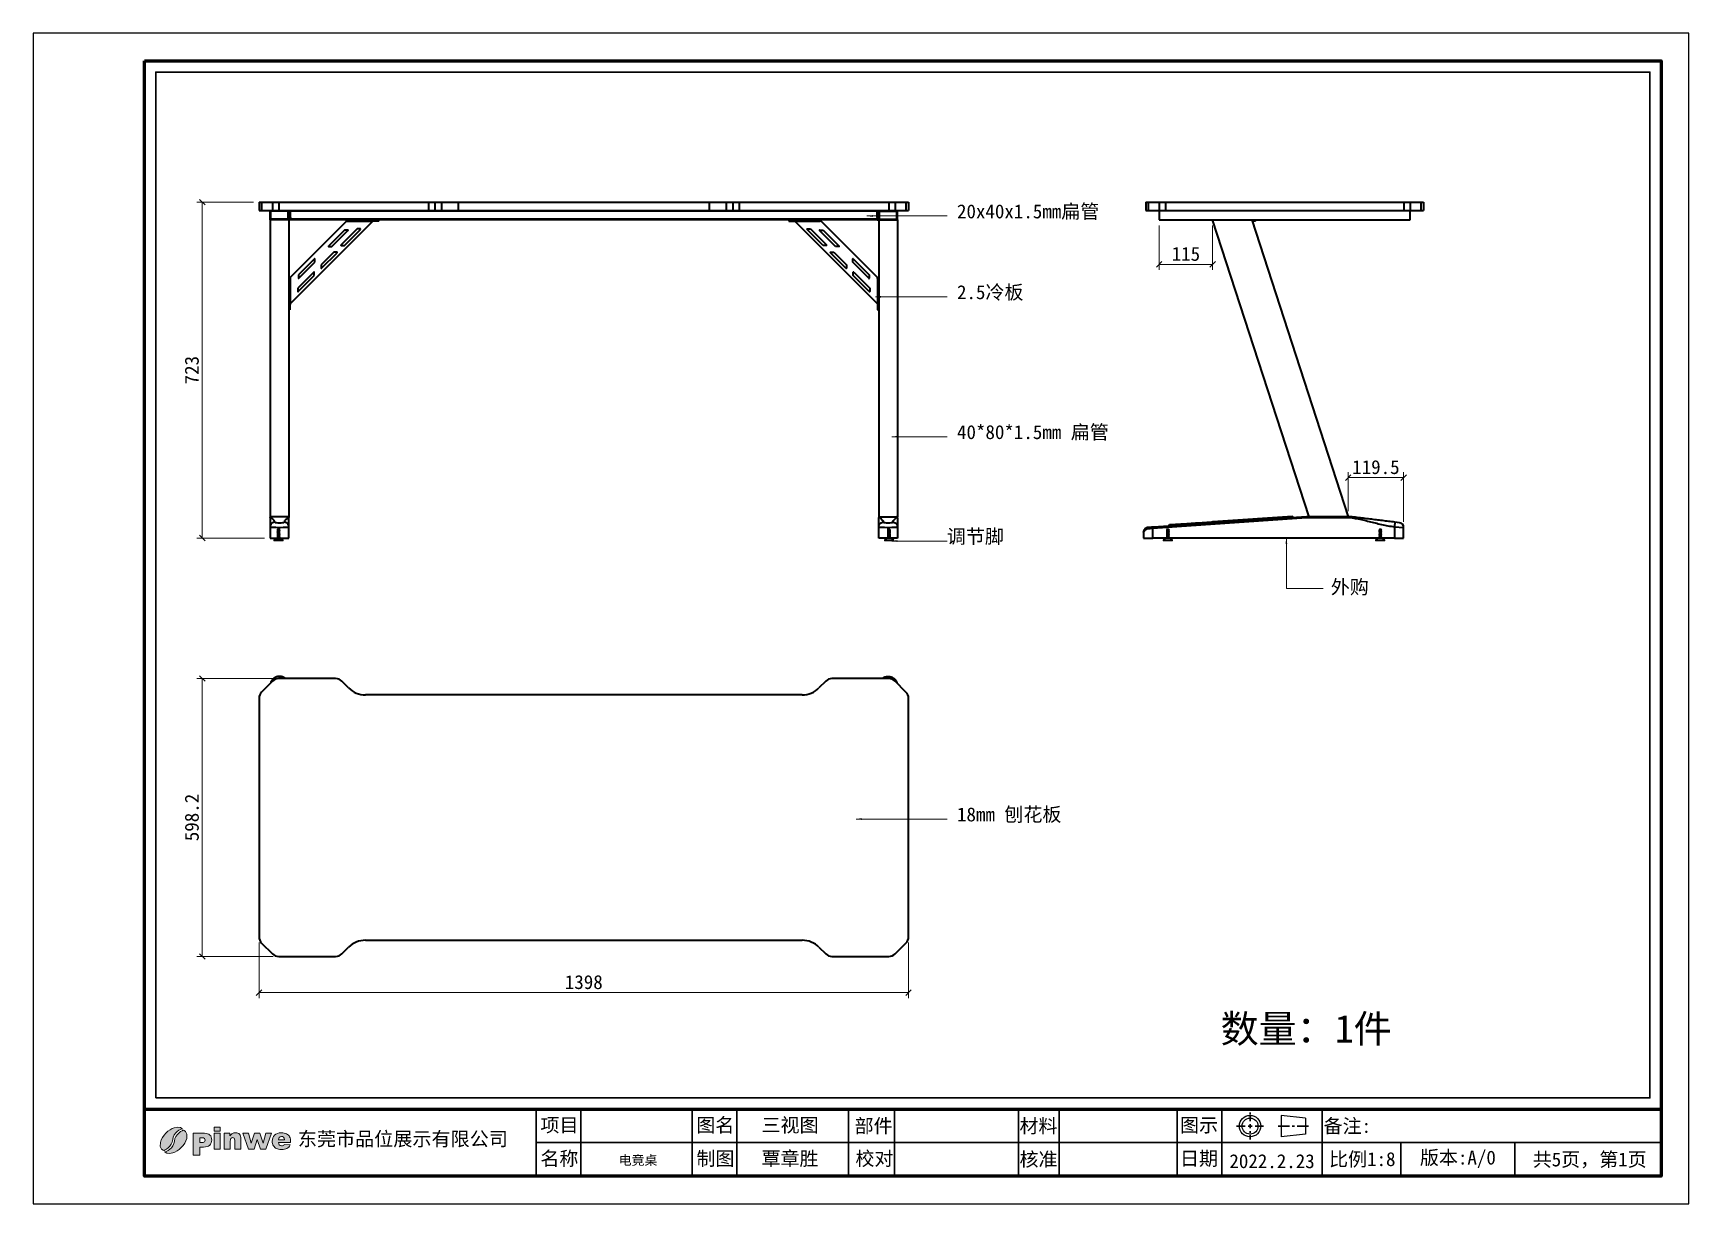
# Model space of a CAD drawing. Header units: inches. Extents: x 15389 to 49212, y -27129 to 13207.
# Drawn here: x 29305 to 32869, y 2912 to 5432 of the extents above; entities that cross this region are included whole.
import ezdxf

# ---------------------------------------------------------------- set-up
doc = ezdxf.new("R2010")
doc.units = ezdxf.units.IN
doc.header["$MEASUREMENT"] = 0
doc.linetypes.add('CENTER2', pattern=[28.575, 19.05, -3.175, 3.175, -3.175])
for name, color, linetype, lineweight in [('05常规标注', 42, 'Continuous', 13), ('图框', 5, 'Continuous', 60), ('粗实线', 7, 'Continuous', 35), ('轮廓线', 7, 'Continuous', 30)]:
    doc.layers.add(name, color=color, linetype=linetype, lineweight=lineweight)
doc.layers.add('_U+56FE_U+5C42 1', color=7, linetype='Continuous')
doc.layers.add('OBJ', color=1, linetype='Continuous')
doc.styles.add('ee', font='simfang.ttf')
doc.styles.get("Standard").update_dxf_attribs({"font": 'arial.ttf'})
doc.styles.add('宋体', font='')
doc.styles.add('样式 1', font='')
doc.styles.get('宋体').set_extended_font_data('SimSun')
doc.styles.get('样式 1').set_extended_font_data('SimSun')
doc.dimstyles.new('1-12', dxfattribs={"dimscale": 12, "dimtxt": 2.5, "dimasz": 1, "dimexe": 1, "dimexo": 1, "dimtad": 1, "dimdec": 1, "dimdsep": 46, "dimtxsty": '宋体', "dimblk": 'OBLIQUE', "dimcen": 2.5, "dimclrd": 3, "dimclre": 3, "dimclrt": 256, "dimadec": 0, "dimazin": 0, "dimtfac": 1, "dimtdec": 1, "dimtmove": 1, "dimatfit": 3, "dimfxl": 2, "dimlwd": 9, "dimlwe": 9, "dimarcsym": 1})

msp = doc.modelspace()

# ---------------------------------------------------------------- texts
at = {"color": 7, "lineweight": 15, "width": 627.26, "attachment_point": 4, "style": 'ee'}
for s, insert, char_height in [('20x40x1.5mm扁管', (31294, 5046.21), 30), ('2.5冷板', (31294, 4872.21), 30), ('40*80*1.5mm 扁管', (31294, 4571.09), 30), ('调节脚', (31272.23, 4346.61), 30), ('\\P外购', (32098.64, 4262.7), 30), ('18mm 刨花板', (31294, 3748.19), 30), ('\\P数量：1件', (31861.56, 3335.1), 60)]:
    msp.add_mtext(s, dxfattribs=dict(at, insert=insert, char_height=char_height))
at = {"insert": (29875.23, 3066.53, 3.87), "char_height": 30.1362, "width": 1993.659, "attachment_point": 1}
msp.add_mtext('{\\fSimSun|b0|i0|c134|p2;东莞市品位展示有限公司}', dxfattribs=at)
at = {"layer": '轮廓线', "attachment_point": 5, "style": '样式 1'}
for s, insert, char_height, width in [('{\\fSimSun|b1|i0|c134|p2;项目}', (30438.24, 3079.54), 30, 224.6594), ('{\\fSimSun|b1|i0|c134|p2;图名}', (30773.87, 3079.54), 30, 224.6594), ('{\\fSimSun|b1|i0|c134|p2;三视图}', (30934.66, 3079.54), 30, 224.6594), ('{\\fSimSun|b1|i0|c134|p2;部件}', (31114.6, 3077.74), 30, 224.6594), ('{\\fSimSun|b1|i0|c134|p2;材料}', (31469.48, 3077.84), 30, 224.6594), ('{\\fSimSun|b1|i0|c134|p2;图示}', (31814.98, 3079.54), 30, 224.6594), ('{\\fSimSun|b1|i0|c134|p2;备注:}', (32134.22, 3077.64), 30, 224.6594), ('{\\fSimSun|b1|i0|c134|p2;版本:A/0}', (32372.15, 3007.54), 30, 245.6073), ('{\\fSimSun|b1|i0|c134|p2;名称}', (30438.17, 3007.54), 30, 224.6594), ('{\\fSimSun|b1|i0|c134|p2;电竟桌}', (30607.52, 3004.59), 20.4, 265.3646), ('{\\fSimSun|b1|i0|c134|p2;制图}', (30774.17, 3007.54), 30, 224.6594), ('{\\fSimSun|b1|i0|c134|p2;覃章胜}', (30934.66, 3007.54), 30, 224.6594), ('{\\fSimSun|b1|i0|c134|p2;校对}', (31116.31, 3007.54), 30, 224.6594), ('{\\fSimSun|b1|i0|c134|p2;核准}', (31469.48, 3005.84), 30, 224.6594), ('{\\fSimSun|b1|i0|c134|p2;日期}', (31814.98, 3007.54), 30, 224.6594), ('{\\fSimSun|b1|i0|c134|p2;2022.2.23}', (31972.14, 3003.19), 30, 216), ('{\\fSimSun|b1|i0|c134|p2;比例1:8}', (32166.4, 3006.2), 30, 203.2229), ('{\\fSimSun|b1|i0|c134|p2;共5页，第1页}', (32655.87, 3005.05), 30, 345.0581)]:
    msp.add_mtext(s, dxfattribs=dict(at, insert=insert, char_height=char_height, width=width))

# ---------------------------------------------------------------- blocks, each defined once
blk = doc.blocks.new('_Oblique')
at = {"color": 0, "linetype": 'ByBlock', "lineweight": -2}
blk.add_line((-0.5, -0.5), (0.5, 0.5), dxfattribs=at)
blk = doc.blocks.new('*D147')
at = {"color": 3, "linetype": 'Continuous', "lineweight": 9, "transparency": 16777216}
for p, q in [((29823.7, 4042.3), (29657.6, 4042.3)), ((29669.6, 3444.1), (29669.6, 4042.3)), ((29822, 3444.1), (29657.6, 3444.1))]:
    blk.add_line(p, q, dxfattribs=at)
at = {"layer": 'Defpoints', "color": 0, "transparency": 16777216}
for p in [(29669.6, 4042.3), (29835.7, 4042.3), (29834, 3444.1)]:
    blk.add_point(p, dxfattribs=at)
at = {"color": 3, "lineweight": 9, "transparency": 16777216, "xscale": 12, "yscale": 12, "zscale": 12}
for p, rotation in [((29669.6, 4042.3), 90), ((29669.6, 3444.1), 270)]:
    blk.add_blockref('_Oblique', p, dxfattribs=dict(at, rotation=rotation))
at = {"transparency": 16777216, "insert": (29647.1, 3743.2), "char_height": 30, "attachment_point": 5, "rotation": 90, "style": '宋体'}
blk.add_mtext('598.2', dxfattribs=at)
blk = doc.blocks.new('*D148')
at = {"color": 3, "linetype": 'Continuous', "lineweight": 9, "transparency": 16777216}
for p, q in [((29779.7, 5067.6), (29657.6, 5067.6)), ((29669.6, 4344.6), (29669.6, 5067.6)), ((29803.7, 4344.6), (29657.6, 4344.6))]:
    blk.add_line(p, q, dxfattribs=at)
at = {"layer": 'Defpoints', "color": 0, "transparency": 16777216}
for p in [(29669.6, 5067.6), (29791.7, 5067.6), (29815.7, 4344.6)]:
    blk.add_point(p, dxfattribs=at)
at = {"color": 3, "lineweight": 9, "transparency": 16777216, "xscale": 12, "yscale": 12, "zscale": 12}
for p, rotation in [((29669.6, 5067.6), 90), ((29669.6, 4344.6), 270)]:
    blk.add_blockref('_Oblique', p, dxfattribs=dict(at, rotation=rotation))
at = {"transparency": 16777216, "insert": (29647.1, 4706.1), "char_height": 30, "attachment_point": 5, "rotation": 90, "style": '宋体'}
blk.add_mtext('723', dxfattribs=at)
blk = doc.blocks.new('*D149')
at = {"color": 3, "linetype": 'Continuous', "lineweight": 9, "transparency": 16777216}
for p, q in [((31729.2, 5017.6), (31729.2, 4921.7)), ((31844.2, 5017.6), (31844.2, 4921.7)), ((31729.2, 4933.7), (31844.2, 4933.7))]:
    blk.add_line(p, q, dxfattribs=at)
at = {"layer": 'Defpoints', "color": 0, "transparency": 16777216}
for p in [(31729.2, 5029.6), (31844.2, 5029.6), (31844.2, 4933.7)]:
    blk.add_point(p, dxfattribs=at)
at = {"color": 3, "lineweight": 9, "transparency": 16777216, "xscale": 12, "yscale": 12, "zscale": 12, "rotation": 180}
blk.add_blockref('_Oblique', (31729.2, 4933.7), dxfattribs=at)
at = {"color": 3, "lineweight": 9, "transparency": 16777216, "xscale": 12, "yscale": 12, "zscale": 12}
blk.add_blockref('_Oblique', (31844.2, 4933.7), dxfattribs=at)
at = {"transparency": 16777216, "insert": (31786.7, 4956.2), "char_height": 30, "attachment_point": 5, "style": '宋体'}
blk.add_mtext('115', dxfattribs=at)
blk = doc.blocks.new('*D150')
at = {"color": 3, "linetype": 'Continuous', "lineweight": 9, "transparency": 16777216}
for p, q in [((32136, 4402.6), (32136, 4486.7)), ((32255.4, 4474.7), (32136, 4474.7)), ((32255.4, 4379.7), (32255.4, 4486.7))]:
    blk.add_line(p, q, dxfattribs=at)
at = {"layer": 'Defpoints', "color": 0, "transparency": 16777216}
for p in [(32136, 4474.7), (32136, 4390.6), (32255.4, 4367.7)]:
    blk.add_point(p, dxfattribs=at)
at = {"color": 3, "lineweight": 9, "transparency": 16777216, "xscale": 12, "yscale": 12, "zscale": 12, "rotation": 180}
blk.add_blockref('_Oblique', (32136, 4474.7), dxfattribs=at)
at = {"color": 3, "lineweight": 9, "transparency": 16777216, "xscale": 12, "yscale": 12, "zscale": 12}
blk.add_blockref('_Oblique', (32255.4, 4474.7), dxfattribs=at)
at = {"transparency": 16777216, "insert": (32195.7, 4497.2), "char_height": 30, "attachment_point": 5, "style": '宋体'}
blk.add_mtext('119.5', dxfattribs=at)
blk = doc.blocks.new('*D151')
at = {"color": 3, "linetype": 'Continuous', "lineweight": 9, "transparency": 16777216}
for p, q in [((29791.7, 3474.3), (29791.7, 3354.2)), ((31189.7, 3474.3), (31189.7, 3354.2)), ((29791.7, 3366.2), (31189.7, 3366.2))]:
    blk.add_line(p, q, dxfattribs=at)
at = {"layer": 'Defpoints', "color": 0, "transparency": 16777216}
for p in [(29791.7, 3486.3), (31189.7, 3486.3), (31189.7, 3366.2)]:
    blk.add_point(p, dxfattribs=at)
at = {"color": 3, "lineweight": 9, "transparency": 16777216, "xscale": 12, "yscale": 12, "zscale": 12, "rotation": 180}
blk.add_blockref('_Oblique', (29791.7, 3366.2), dxfattribs=at)
at = {"color": 3, "lineweight": 9, "transparency": 16777216, "xscale": 12, "yscale": 12, "zscale": 12}
blk.add_blockref('_Oblique', (31189.7, 3366.2), dxfattribs=at)
at = {"transparency": 16777216, "insert": (30490.7, 3388.7), "char_height": 30, "attachment_point": 5, "style": '宋体'}
blk.add_mtext('1398', dxfattribs=at)
blk = doc.blocks.new('A$C1186033E')
for p, q in [((0, 3.1), (0, 1.2)), ((12.5, 3.1), (0, 3.1)), ((6.2, 6.9), (18.8, 6.9)), ((6.2, 6.2), (6.2, 6.9)), ((6.2, 6.2), (18.8, 6.2)), ((12.5, 3.1), (25, 3.1)), ((18.8, 6.2), (18.8, 6.9)), ((25, 3.1), (25, 1.2)), ((1.2, 0), (12.4, 0)), ((23.7, 0), (12.6, 0))]:
    blk.add_line(p, q)
at = {"color": 6, "linetype": 'ByBlock', "lineweight": 5}
blk.add_line((15.8, 6.9), (9.2, 6.9), dxfattribs=at)
for centre, radius, start, end in [((0.2, 10.5), 7.35, 268.3552, 324.9511), ((1.2, 1.2), 1.25, 180, 270), ((24.8, 10.5), 7.35, 215.0489, 271.6448), ((23.7, 1.2), 1.25, 270, 0)]:
    blk.add_arc(centre, radius, start, end)
at = {"layer": 'OBJ', "color": 6, "lineweight": 5}
for p, q in [((8.7, 24.2), (8.3, 23.6)), ((8.3, 23.6), (8.9, 23.4)), ((8.7, 22.4), (8.3, 21.9)), ((8.3, 21.9), (8.9, 21.7)), ((8.8, 29.3), (8.4, 28.8)), ((8.4, 28.8), (9, 28.5)), ((8.8, 27.5), (8.4, 27)), ((8.4, 27), (9, 26.8)), ((8.8, 25.9), (8.4, 25.4)), ((8.4, 25.4), (9, 25.2)), ((8.8, 20.7), (8.4, 20.2)), ((8.4, 20.2), (9, 20)), ((8.8, 19), (8.4, 18.5)), ((8.4, 18.5), (9, 18.3)), ((8.8, 17.4), (8.4, 16.9)), ((8.4, 16.9), (9, 16.7)), ((8.8, 15.7), (8.4, 15.2)), ((8.4, 15.2), (9, 15)), ((8.8, 14), (8.4, 13.5)), ((8.4, 13.5), (9, 13.2)), ((8.8, 12.4), (8.4, 11.9)), ((8.4, 11.9), (9, 11.7)), ((8.8, 10.8), (8.4, 10.3)), ((8.4, 10.3), (9, 10.1)), ((8.8, 9.2), (8.4, 8.7)), ((8.4, 8.7), (9, 8.5)), ((8.8, 7.7), (8.4, 7.2)), ((8.4, 7.2), (9, 6.9)), ((15.7, 26), (8.7, 24.2)), ((15.7, 24.3), (8.7, 22.4)), ((14.5, 30.7), (8.8, 29.3)), ((15.8, 29.4), (8.8, 27.5)), ((15.8, 27.8), (8.8, 25.9)), ((15.8, 22.6), (8.8, 20.7)), ((15.8, 20.9), (8.8, 19)), ((15.8, 19.3), (8.8, 17.4)), ((15.8, 17.6), (8.8, 15.7)), ((15.8, 15.9), (8.8, 14)), ((15.8, 14.3), (8.8, 12.4)), ((15.8, 12.7), (8.8, 10.8)), ((15.8, 11.1), (8.8, 9.2)), ((15.8, 9.5), (8.8, 7.7)), ((8.9, 23.4), (15.9, 25.3)), ((8.9, 21.7), (15.9, 23.6)), ((9, 28.5), (15.8, 30.4)), ((9, 26.8), (16, 28.7)), ((9, 25.2), (16, 27.1)), ((9, 20), (16, 21.9)), ((9, 18.3), (16, 20.1)), ((9, 16.7), (16, 18.6)), ((9, 15), (16, 16.9)), ((9, 13.2), (16, 15.1)), ((9, 11.7), (16, 13.5)), ((9, 10.1), (16, 12)), ((9, 8.5), (16, 10.4)), ((9, 6.9), (16, 8.8)), ((9.2, 30.7), (10.1, 31.9)), ((9.2, 6.9), (9.2, 30.9)), ((9.3, 30.9), (9.2, 30.9)), ((15.8, 30.7), (9.2, 30.7)), ((9.2, 30.2), (11.6, 30.7)), ((14.9, 31.9), (10.1, 31.9)), ((15.8, 8), (11.7, 6.9)), ((14.7, 6.9), (16, 7.2)), ((15.8, 30.7), (14.9, 31.9)), ((16.3, 25.8), (15.7, 26)), ((16.3, 24.1), (15.7, 24.3)), ((15.8, 6.9), (15.8, 30.7)), ((16.4, 29.2), (15.8, 29.4)), ((16.4, 27.6), (15.8, 27.8)), ((16.4, 22.4), (15.8, 22.6)), ((16.4, 20.6), (15.8, 20.9)), ((16.4, 19.1), (15.8, 19.3)), ((16.4, 17.4), (15.8, 17.6)), ((16.4, 15.6), (15.8, 15.9)), ((16.4, 14), (15.8, 14.3)), ((16.4, 12.5), (15.8, 12.7)), ((16.4, 10.9), (15.8, 11.1)), ((16.4, 9.3), (15.8, 9.5)), ((16.4, 7.7), (15.8, 8)), ((15.9, 25.3), (16.3, 25.8)), ((15.9, 23.6), (16.3, 24.1)), ((16, 28.7), (16.4, 29.2)), ((16, 27.1), (16.4, 27.6)), ((16, 21.9), (16.4, 22.4)), ((16, 20.1), (16.4, 20.6)), ((16, 18.6), (16.4, 19.1)), ((16, 16.9), (16.4, 17.4)), ((16, 15.1), (16.4, 15.6)), ((16, 13.5), (16.4, 14)), ((16, 12), (16.4, 12.5)), ((16, 10.4), (16.4, 10.9)), ((16, 8.8), (16.4, 9.3)), ((16, 7.2), (16.4, 7.7))]:
    blk.add_line(p, q, dxfattribs=at)

# ---------------------------------------------------------------- dimensions: what is measured, and where the dimension line sits
at = {"color": 1}
for base, p1, p2, picture, middle in [((29669.56, 5067.58), (29815.73, 4344.58), (29791.73, 5067.58), '*D148', (29647.06, 4706.08)), ((29669.56, 4042.27), (29834.01, 3444.06), (29835.73, 4042.27), '*D147', (29647.06, 3743.17))]:
    dim = msp.add_linear_dim(base=base, p1=p1, p2=p2, angle=90, dimstyle='1-12', dxfattribs=at)
    dim.commit()
    dim.dimension.update_dxf_attribs({"geometry": picture, "text_midpoint": middle})
for base, p1, p2, picture, middle in [((31844.21, 4933.65), (31729.21, 5029.58), (31844.21, 5029.58), '*D149', (31786.71, 4956.15)), ((32135.95, 4474.69), (32255.42, 4367.73), (32135.95, 4390.58), '*D150', (32195.69, 4497.19)), ((31189.73, 3366.17), (29791.73, 3486.35), (31189.73, 3486.35), '*D151', (30490.73, 3388.67))]:
    dim = msp.add_linear_dim(base=base, p1=p1, p2=p2, dimstyle='1-12', dxfattribs=at)
    dim.commit()
    dim.dimension.update_dxf_attribs({"geometry": picture, "text_midpoint": middle})

# ---------------------------------------------------------------- hatches: boundary and pattern name
h = msp.add_hatch(color=256)
h.dxf.hatch_style = 1
edge = h.paths.add_edge_path()
edge.add_spline(control_points=[(29859.7, 3043.35), (29859.7, 3043.35), (29833.35, 3043.35), (29833.35, 3043.35), (29833.59, 3041.25), (29834.15, 3039.67), (29835.07, 3038.64), (29836.33, 3037.15), (29837.99, 3036.41), (29840.04, 3036.41), (29841.34, 3036.41), (29842.57, 3036.73), (29843.73, 3037.37), (29844.44, 3037.78), (29845.22, 3038.49), (29846.03, 3039.52), (29846.03, 3039.52), (29858.98, 3038.33), (29858.98, 3038.33), (29857, 3034.89), (29854.61, 3032.42), (29851.81, 3030.93), (29849.01, 3029.43), (29845, 3028.68), (29839.77, 3028.68), (29835.22, 3028.68), (29831.65, 3029.32), (29829.04, 3030.61), (29826.44, 3031.89), (29824.29, 3033.92), (29822.57, 3036.71), (29820.86, 3039.51), (29820, 3042.79), (29820, 3046.55), (29820, 3051.91), (29821.72, 3056.26), (29825.16, 3059.58), (29828.58, 3062.89), (29833.33, 3064.55), (29839.37, 3064.55), (29844.28, 3064.55), (29848.15, 3063.81), (29850.99, 3062.32), (29853.83, 3060.83), (29855.99, 3058.69), (29857.48, 3055.86), (29858.97, 3053.04), (29859.7, 3049.36), (29859.7, 3044.84), (29859.7, 3044.84), (29859.7, 3043.35), (29859.7, 3043.35)], knot_values=[0, 0, 0, 0, 1, 1, 1, 2, 2, 2, 3, 3, 3, 4, 4, 4, 5, 5, 5, 6, 6, 6, 7, 7, 7, 8, 8, 8, 9, 9, 9, 10, 10, 10, 11, 11, 11, 12, 12, 12, 13, 13, 13, 14, 14, 14, 15, 15, 15, 16, 16, 16, 17, 17, 17, 17], degree=3, periodic=0)
edge = h.paths.add_edge_path(flags=16)
edge.add_spline(control_points=[(29846.36, 3049.62), (29846.11, 3052.18), (29845.41, 3054.01), (29844.3, 3055.11), (29843.19, 3056.21), (29841.74, 3056.76), (29839.92, 3056.76), (29837.83, 3056.76), (29836.16, 3055.92), (29834.9, 3054.26), (29834.11, 3053.22), (29833.6, 3051.68), (29833.38, 3049.62), (29833.38, 3049.62), (29846.36, 3049.62), (29846.36, 3049.62)], knot_values=[0, 0, 0, 0, 1, 1, 1, 2, 2, 2, 3, 3, 3, 4, 4, 4, 5, 5, 5, 5], degree=3, periodic=0)
h.paths.add_polyline_path([(29756.44, 3063.76), (29769.13, 3063.76), (29774.65, 3042.24), (29781.65, 3063.76), (29793.41, 3063.76), (29800.66, 3042.2), (29806.18, 3063.76), (29818.8, 3063.76), (29806.19, 3029.48), (29794.52, 3029.48), (29787.59, 3050.11), (29780.88, 3029.48), (29769.15, 3029.48)])
edge = h.paths.add_edge_path()
edge.add_spline(control_points=[(29716.44, 3063.76), (29716.44, 3063.76), (29728.68, 3063.76), (29728.68, 3063.76), (29728.68, 3063.76), (29728.68, 3058.18), (29728.68, 3058.18), (29730.51, 3060.47), (29732.35, 3062.1), (29734.22, 3063.08), (29736.09, 3064.06), (29738.36, 3064.55), (29741.05, 3064.55), (29744.68, 3064.55), (29747.51, 3063.47), (29749.57, 3061.31), (29751.61, 3059.15), (29752.64, 3055.8), (29752.64, 3051.28), (29752.64, 3051.28), (29752.64, 3029.48), (29752.64, 3029.48), (29752.64, 3029.48), (29739.43, 3029.48), (29739.43, 3029.48), (29739.43, 3029.48), (29739.43, 3048.34), (29739.43, 3048.34), (29739.43, 3050.49), (29739.03, 3052.01), (29738.24, 3052.91), (29737.44, 3053.8), (29736.33, 3054.25), (29734.9, 3054.25), (29733.33, 3054.25), (29732.04, 3053.64), (29731.06, 3052.44), (29730.08, 3051.23), (29729.58, 3049.07), (29729.58, 3045.95), (29729.58, 3045.95), (29729.58, 3029.48), (29729.58, 3029.48), (29729.58, 3029.48), (29716.44, 3029.48), (29716.44, 3029.48), (29716.44, 3029.48), (29716.44, 3063.76), (29716.44, 3063.76)], knot_values=[0, 0, 0, 0, 1, 1, 1, 2, 2, 2, 3, 3, 3, 4, 4, 4, 5, 5, 5, 6, 6, 6, 7, 7, 7, 8, 8, 8, 9, 9, 9, 10, 10, 10, 11, 11, 11, 12, 12, 12, 13, 13, 13, 14, 14, 14, 15, 15, 15, 16, 16, 16, 16], degree=3, periodic=0)
h.paths.add_polyline_path([(29695.13, 3076.78), (29708.28, 3076.78), (29708.28, 3067.86), (29695.13, 3067.86)])
h.paths.add_polyline_path([(29695.13, 3063.76), (29708.28, 3063.76), (29708.28, 3029.48), (29695.13, 3029.48)])
edge = h.paths.add_edge_path()
edge.add_spline(control_points=[(29649.72, 3063.53), (29649.72, 3063.53), (29674.03, 3063.53), (29674.03, 3063.53), (29679.32, 3063.53), (29683.29, 3062.27), (29685.93, 3059.75), (29688.56, 3057.23), (29689.88, 3053.64), (29689.88, 3048.98), (29689.88, 3044.2), (29688.44, 3040.46), (29685.57, 3037.78), (29682.69, 3035.08), (29678.3, 3033.73), (29672.4, 3033.73), (29672.4, 3033.73), (29664.38, 3033.73), (29664.38, 3033.73), (29664.38, 3033.73), (29664.38, 3016.23), (29664.38, 3016.23), (29664.38, 3016.23), (29649.72, 3016.23), (29649.72, 3016.23), (29649.72, 3016.23), (29649.72, 3063.53), (29649.72, 3063.53)], knot_values=[0, 0, 0, 0, 1, 1, 1, 2, 2, 2, 3, 3, 3, 4, 4, 4, 5, 5, 5, 6, 6, 6, 7, 7, 7, 8, 8, 8, 9, 9, 9, 9], degree=3, periodic=0)
edge = h.paths.add_edge_path(flags=16)
edge.add_spline(control_points=[(29664.38, 3043.31), (29664.38, 3043.31), (29667.98, 3043.31), (29667.98, 3043.31), (29670.83, 3043.31), (29672.82, 3043.81), (29673.96, 3044.79), (29675.11, 3045.77), (29675.68, 3047.02), (29675.68, 3048.55), (29675.68, 3050.04), (29675.19, 3051.29), (29674.18, 3052.33), (29673.19, 3053.36), (29671.32, 3053.88), (29668.57, 3053.88), (29668.57, 3053.88), (29664.38, 3053.88), (29664.38, 3053.88), (29664.38, 3053.88), (29664.38, 3043.31), (29664.38, 3043.31)], knot_values=[0, 0, 0, 0, 1, 1, 1, 2, 2, 2, 3, 3, 3, 4, 4, 4, 5, 5, 5, 6, 6, 6, 7, 7, 7, 7], degree=3, periodic=0)
edge = h.paths.add_edge_path()
edge.add_spline(control_points=[(29588.54, 3023.33), (29588.54, 3023.33), (29595.06, 3017.73), (29606.27, 3021.09), (29617.48, 3024.45), (29632.98, 3037.96), (29636.14, 3052.63), (29639.3, 3067.31), (29628.79, 3070.51), (29628.79, 3070.51), (29628.79, 3070.51), (29610.45, 3061.95), (29609.53, 3046.57), (29608.61, 3031.18), (29591.39, 3023.54), (29588.54, 3023.33)], knot_values=[0, 0, 0, 0, 1, 1, 1, 2, 2, 2, 3, 3, 3, 4, 4, 4, 5, 5, 5, 5], degree=3, periodic=0)
edge = h.paths.add_edge_path()
edge.add_spline(control_points=[(29626.95, 3073.31), (29626.95, 3073.31), (29620.43, 3078.92), (29609.22, 3075.55), (29598.01, 3072.19), (29582.51, 3058.69), (29579.35, 3044.01), (29576.19, 3029.34), (29586.7, 3026.13), (29586.7, 3026.13), (29586.7, 3026.13), (29605.05, 3034.69), (29605.96, 3050.08), (29606.88, 3065.46), (29624.1, 3073.11), (29626.95, 3073.31)], knot_values=[0, 0, 0, 0, 1, 1, 1, 2, 2, 2, 3, 3, 3, 4, 4, 4, 5, 5, 5, 5], degree=3, periodic=0)

# ---------------------------------------------------------------- linework, layer by layer
at = {"color": 14, "lineweight": 25}
for p, q in [((31991.57, 3101.95), (31991.57, 3055.87)), ((32044.37, 3096.19), (31991.57, 3101.95)), ((32044.37, 3096.19), (32044.37, 3061.63)), ((32044.37, 3061.63), (31991.57, 3055.87))]:
    msp.add_line(p, q, dxfattribs=at)
for radius in [23.04, 17.28]:
    msp.add_circle((31924.89, 3078.91), radius, dxfattribs=at)
at = {"layer": '_U+56FE_U+5C42 1', "lineweight": 0}
for points in [[(29695.13, 3076.78), (29708.28, 3076.78), (29708.28, 3067.86), (29695.13, 3067.86), (29695.13, 3076.78)], [(29695.13, 3063.76), (29708.28, 3063.76), (29708.28, 3029.48), (29695.13, 3029.48), (29695.13, 3063.76)], [(29756.44, 3063.76), (29769.13, 3063.76), (29774.65, 3042.24), (29781.65, 3063.76), (29793.41, 3063.76), (29800.66, 3042.2), (29806.18, 3063.76), (29818.8, 3063.76), (29806.19, 3029.48), (29794.52, 3029.48), (29787.59, 3050.11), (29780.88, 3029.48), (29769.15, 3029.48), (29756.44, 3063.76)]]:
    msp.add_lwpolyline(points, dxfattribs=at)
for points, knots in [([(29626.95, 3073.31), (29626.95, 3073.31), (29620.43, 3078.92), (29609.22, 3075.55), (29598.01, 3072.19), (29582.51, 3058.69), (29579.35, 3044.01), (29576.19, 3029.34), (29586.7, 3026.13), (29586.7, 3026.13), (29586.7, 3026.13), (29605.05, 3034.69), (29605.96, 3050.08), (29606.88, 3065.46), (29624.1, 3073.11), (29626.95, 3073.31)], [0, 0, 0, 0, 1, 1, 1, 2, 2, 2, 3, 3, 3, 4, 4, 4, 5, 5, 5, 5]), ([(29588.54, 3023.33), (29588.54, 3023.33), (29595.06, 3017.73), (29606.27, 3021.09), (29617.48, 3024.45), (29632.98, 3037.96), (29636.14, 3052.63), (29639.3, 3067.31), (29628.79, 3070.51), (29628.79, 3070.51), (29628.79, 3070.51), (29610.45, 3061.95), (29609.53, 3046.57), (29608.61, 3031.18), (29591.39, 3023.54), (29588.54, 3023.33)], [0, 0, 0, 0, 1, 1, 1, 2, 2, 2, 3, 3, 3, 4, 4, 4, 5, 5, 5, 5]), ([(29649.72, 3063.53), (29649.72, 3063.53), (29674.03, 3063.53), (29674.03, 3063.53), (29679.32, 3063.53), (29683.29, 3062.27), (29685.93, 3059.75), (29688.56, 3057.23), (29689.88, 3053.64), (29689.88, 3048.98), (29689.88, 3044.2), (29688.44, 3040.46), (29685.57, 3037.78), (29682.69, 3035.08), (29678.3, 3033.73), (29672.4, 3033.73), (29672.4, 3033.73), (29664.38, 3033.73), (29664.38, 3033.73), (29664.38, 3033.73), (29664.38, 3016.23), (29664.38, 3016.23), (29664.38, 3016.23), (29649.72, 3016.23), (29649.72, 3016.23), (29649.72, 3016.23), (29649.72, 3063.53), (29649.72, 3063.53)], [0, 0, 0, 0, 1, 1, 1, 2, 2, 2, 3, 3, 3, 4, 4, 4, 5, 5, 5, 6, 6, 6, 7, 7, 7, 8, 8, 8, 9, 9, 9, 9]), ([(29664.38, 3043.31), (29664.38, 3043.31), (29667.98, 3043.31), (29667.98, 3043.31), (29670.83, 3043.31), (29672.82, 3043.81), (29673.96, 3044.79), (29675.11, 3045.77), (29675.68, 3047.02), (29675.68, 3048.55), (29675.68, 3050.04), (29675.19, 3051.29), (29674.18, 3052.33), (29673.19, 3053.36), (29671.32, 3053.88), (29668.57, 3053.88), (29668.57, 3053.88), (29664.38, 3053.88), (29664.38, 3053.88), (29664.38, 3053.88), (29664.38, 3043.31), (29664.38, 3043.31)], [0, 0, 0, 0, 1, 1, 1, 2, 2, 2, 3, 3, 3, 4, 4, 4, 5, 5, 5, 6, 6, 6, 7, 7, 7, 7]), ([(29716.44, 3063.76), (29716.44, 3063.76), (29728.68, 3063.76), (29728.68, 3063.76), (29728.68, 3063.76), (29728.68, 3058.18), (29728.68, 3058.18), (29730.51, 3060.47), (29732.35, 3062.1), (29734.22, 3063.08), (29736.09, 3064.06), (29738.36, 3064.55), (29741.05, 3064.55), (29744.68, 3064.55), (29747.51, 3063.47), (29749.57, 3061.31), (29751.61, 3059.15), (29752.64, 3055.8), (29752.64, 3051.28), (29752.64, 3051.28), (29752.64, 3029.48), (29752.64, 3029.48), (29752.64, 3029.48), (29739.43, 3029.48), (29739.43, 3029.48), (29739.43, 3029.48), (29739.43, 3048.34), (29739.43, 3048.34), (29739.43, 3050.49), (29739.03, 3052.01), (29738.24, 3052.91), (29737.44, 3053.8), (29736.33, 3054.25), (29734.9, 3054.25), (29733.33, 3054.25), (29732.04, 3053.64), (29731.06, 3052.44), (29730.08, 3051.23), (29729.58, 3049.07), (29729.58, 3045.95), (29729.58, 3045.95), (29729.58, 3029.48), (29729.58, 3029.48), (29729.58, 3029.48), (29716.44, 3029.48), (29716.44, 3029.48), (29716.44, 3029.48), (29716.44, 3063.76), (29716.44, 3063.76)], [0, 0, 0, 0, 1, 1, 1, 2, 2, 2, 3, 3, 3, 4, 4, 4, 5, 5, 5, 6, 6, 6, 7, 7, 7, 8, 8, 8, 9, 9, 9, 10, 10, 10, 11, 11, 11, 12, 12, 12, 13, 13, 13, 14, 14, 14, 15, 15, 15, 16, 16, 16, 16]), ([(29859.7, 3043.35), (29859.7, 3043.35), (29833.35, 3043.35), (29833.35, 3043.35), (29833.59, 3041.25), (29834.15, 3039.67), (29835.07, 3038.64), (29836.33, 3037.15), (29837.99, 3036.41), (29840.04, 3036.41), (29841.34, 3036.41), (29842.57, 3036.73), (29843.73, 3037.37), (29844.44, 3037.78), (29845.22, 3038.49), (29846.03, 3039.52), (29846.03, 3039.52), (29858.98, 3038.33), (29858.98, 3038.33), (29857, 3034.89), (29854.61, 3032.42), (29851.81, 3030.93), (29849.01, 3029.43), (29845, 3028.68), (29839.77, 3028.68), (29835.22, 3028.68), (29831.65, 3029.32), (29829.04, 3030.61), (29826.44, 3031.89), (29824.29, 3033.92), (29822.57, 3036.71), (29820.86, 3039.51), (29820, 3042.79), (29820, 3046.55), (29820, 3051.91), (29821.72, 3056.26), (29825.16, 3059.58), (29828.58, 3062.89), (29833.33, 3064.55), (29839.37, 3064.55), (29844.28, 3064.55), (29848.15, 3063.81), (29850.99, 3062.32), (29853.83, 3060.83), (29855.99, 3058.69), (29857.48, 3055.86), (29858.97, 3053.04), (29859.7, 3049.36), (29859.7, 3044.84), (29859.7, 3044.84), (29859.7, 3043.35), (29859.7, 3043.35)], [0, 0, 0, 0, 1, 1, 1, 2, 2, 2, 3, 3, 3, 4, 4, 4, 5, 5, 5, 6, 6, 6, 7, 7, 7, 8, 8, 8, 9, 9, 9, 10, 10, 10, 11, 11, 11, 12, 12, 12, 13, 13, 13, 14, 14, 14, 15, 15, 15, 16, 16, 16, 17, 17, 17, 17]), ([(29846.36, 3049.62), (29846.11, 3052.18), (29845.41, 3054.01), (29844.3, 3055.11), (29843.19, 3056.21), (29841.74, 3056.76), (29839.92, 3056.76), (29837.83, 3056.76), (29836.16, 3055.92), (29834.9, 3054.26), (29834.11, 3053.22), (29833.6, 3051.68), (29833.38, 3049.62), (29833.38, 3049.62), (29846.36, 3049.62), (29846.36, 3049.62)], [0, 0, 0, 0, 1, 1, 1, 2, 2, 2, 3, 3, 3, 4, 4, 4, 5, 5, 5, 5])]:
    msp.add_open_spline(points, degree=3, knots=knots, dxfattribs=at)
at = {"layer": 'Defpoints'}
msp.add_lwpolyline([(29305.38, 2911.54), (32869.38, 2911.54), (32869.38, 5431.54), (29305.38, 5431.54)], close=True, dxfattribs=at)
at = {"layer": '图框', "color": 32}
msp.add_lwpolyline([(29545.38, 5371.54), (32809.38, 5371.54), (32809.38, 2971.54), (29545.38, 2971.54)], close=True, dxfattribs=at)
msp.add_lwpolyline([(29545.38, 3115.54), (32809.38, 3115.54)], dxfattribs=at)
at = {"layer": '粗实线'}
for p, q in [((29791.73, 5067.58), (29791.73, 5049.58)), ((29791.73, 5067.58), (29797.29, 5067.58)), ((29797.29, 5067.58), (29797.29, 5049.58)), ((29797.29, 5067.58), (29820.58, 5067.58)), ((29820.58, 5067.58), (29820.58, 5049.58)), ((29820.58, 5067.58), (29834.01, 5067.58)), ((29834.01, 5067.58), (29834.01, 5049.58)), ((29834.01, 5067.58), (29956.59, 5067.58)), ((29956.59, 5067.58), (29970.02, 5067.58)), ((29970.02, 5067.58), (29984.52, 5067.58)), ((29984.52, 5067.58), (30020.58, 5067.58)), ((30020.58, 5067.58), (30960.88, 5067.58)), ((30156.59, 5067.58), (30156.59, 5049.58)), ((30170.02, 5067.58), (30170.02, 5049.58)), ((30184.52, 5067.58), (30184.52, 5049.58)), ((30220.58, 5067.58), (30220.58, 5049.58)), ((30760.88, 5067.58), (30760.88, 5049.58)), ((30796.94, 5067.58), (30796.94, 5049.58)), ((30811.44, 5067.58), (30811.44, 5049.58)), ((30824.87, 5067.58), (30824.87, 5049.58)), ((30960.88, 5067.58), (30996.94, 5067.58)), ((30996.94, 5067.58), (31011.44, 5067.58)), ((31011.44, 5067.58), (31024.87, 5067.58)), ((31024.87, 5067.58), (31147.44, 5067.58)), ((31147.44, 5067.58), (31147.44, 5049.58)), ((31147.44, 5067.58), (31160.88, 5067.58)), ((31160.88, 5067.58), (31160.88, 5049.58)), ((31160.88, 5067.58), (31184.16, 5067.58)), ((31184.16, 5067.58), (31184.16, 5049.58)), ((31184.16, 5067.58), (31189.73, 5067.58)), ((31189.73, 5067.58), (31189.73, 5049.58)), ((31700.21, 5067.58), (31700.21, 5049.58)), ((31700.21, 5067.58), (31705.78, 5067.58)), ((31705.78, 5067.58), (31705.78, 5049.58)), ((31705.78, 5067.58), (31729.06, 5067.58)), ((31729.06, 5067.58), (31729.06, 5049.58)), ((31729.06, 5067.58), (31742.5, 5067.58)), ((31742.5, 5067.58), (31742.5, 5049.58)), ((31742.5, 5067.58), (32255.93, 5067.58)), ((32255.93, 5067.58), (32255.93, 5049.58)), ((32255.93, 5067.58), (32269.36, 5067.58)), ((32269.36, 5067.58), (32269.36, 5049.58)), ((32269.36, 5067.58), (32292.65, 5067.58)), ((32292.65, 5067.58), (32292.65, 5049.58)), ((32292.65, 5067.58), (32298.21, 5067.58)), ((32298.21, 5067.58), (32298.21, 5049.58)), ((29791.73, 5049.58), (29797.29, 5049.58)), ((29797.29, 5049.58), (29820.58, 5049.58)), ((29815.73, 5029.58), (29815.73, 5049.58)), ((29855.73, 5029.58), (29815.73, 5029.58)), ((29815.73, 5029.58), (29815.73, 4390.58)), ((29816.93, 5030.78), (29816.93, 5048.38)), ((29854.53, 5048.38), (29816.93, 5048.38)), ((29854.53, 5030.78), (29816.93, 5030.78)), ((29820.58, 5049.58), (29834.01, 5049.58)), ((29834.01, 5049.58), (29956.59, 5049.58)), ((29854.53, 5030.78), (29854.53, 5048.38)), ((29855.73, 5029.58), (29855.73, 5049.58)), ((29855.73, 5029.58), (29855.73, 4390.58)), ((29857.23, 5034.58), (29857.23, 5049.58)), ((29857.23, 5034.58), (29859.23, 5034.58)), ((29857.23, 5029.58), (29857.23, 5034.58)), ((29859.23, 5029.58), (29857.23, 5029.58)), ((29858.43, 4848.84), (30036.46, 5026.88)), ((29979.89, 5026.88), (29858.43, 4905.41)), ((29859.23, 5034.58), (29859.23, 5049.58)), ((31122.23, 5048.18), (29859.23, 5048.18)), ((29859.23, 5034.58), (29859.23, 5029.58)), ((31122.23, 5030.98), (29859.23, 5030.98)), ((31122.23, 5029.58), (29859.23, 5029.58)), ((29956.59, 5049.58), (29970.02, 5049.58)), ((29970.02, 5049.58), (29984.52, 5049.58)), ((29979.89, 5026.88), (29982.17, 5027.08)), ((29979.89, 5026.88), (30036.46, 5026.88)), ((29982.17, 5029.58), (29982.17, 5027.08)), ((30013.56, 5027.08), (29982.17, 5027.08)), ((29984.52, 5049.58), (30020.58, 5049.58)), ((30013.56, 5027.08), (30013.56, 5029.58)), ((30033.36, 5027.08), (30013.56, 5027.08)), ((30020.58, 5049.58), (30960.88, 5049.58)), ((30033.36, 5029.58), (30033.36, 5027.08)), ((30048.21, 5027.08), (30033.36, 5027.08)), ((30038.74, 5027.08), (30036.46, 5026.88)), ((30048.21, 5027.08), (30048.21, 5029.58)), ((30049.67, 5027.08), (30048.21, 5027.08)), ((30049.67, 5027.08), (30049.67, 5029.58)), ((30931.78, 5029.58), (30931.78, 5027.08)), ((30931.78, 5027.08), (30933.25, 5027.08)), ((30933.25, 5027.08), (30933.25, 5029.58)), ((30933.25, 5027.08), (30948.1, 5027.08)), ((30942.72, 5027.08), (30944.99, 5026.88)), ((31001.56, 5026.88), (30944.99, 5026.88)), ((31123.03, 4848.84), (30944.99, 5026.88)), ((30948.1, 5029.58), (30948.1, 5027.08)), ((30948.1, 5027.08), (30967.9, 5027.08)), ((30960.88, 5049.58), (30996.94, 5049.58)), ((30967.9, 5027.08), (30967.9, 5029.58)), ((30967.9, 5027.08), (30999.29, 5027.08)), ((30996.94, 5049.58), (31011.44, 5049.58)), ((30999.29, 5029.58), (30999.29, 5027.08)), ((31001.56, 5026.88), (30999.29, 5027.08)), ((31001.56, 5026.88), (31123.03, 4905.41)), ((31011.44, 5049.58), (31024.87, 5049.58)), ((31024.87, 5049.58), (31147.44, 5049.58)), ((31122.23, 5034.58), (31122.23, 5049.58)), ((31124.23, 5034.58), (31122.23, 5034.58)), ((31122.23, 5034.58), (31122.23, 5029.58)), ((31122.23, 5029.58), (31124.23, 5029.58)), ((31124.23, 5034.58), (31124.23, 5049.58)), ((31124.23, 5029.58), (31124.23, 5034.58)), ((31125.73, 5029.58), (31125.73, 5049.58)), ((31125.73, 5029.58), (31125.73, 4390.58)), ((31125.73, 5029.58), (31165.73, 5029.58)), ((31126.93, 5030.78), (31126.93, 5048.38)), ((31126.93, 5048.38), (31164.53, 5048.38)), ((31126.93, 5030.78), (31164.53, 5030.78)), ((31147.44, 5049.58), (31160.88, 5049.58)), ((31160.88, 5049.58), (31184.16, 5049.58)), ((31164.53, 5030.78), (31164.53, 5048.38)), ((31165.73, 5029.58), (31165.73, 5049.58)), ((31165.73, 5029.58), (31165.73, 4390.58)), ((31184.16, 5049.58), (31189.73, 5049.58)), ((31700.21, 5049.58), (31705.78, 5049.58)), ((31705.78, 5049.58), (31729.06, 5049.58)), ((31729.06, 5049.58), (31742.5, 5049.58)), ((31729.21, 5049.58), (31729.21, 5029.58)), ((31729.21, 5029.58), (32269.21, 5029.58)), ((31742.5, 5049.58), (32255.93, 5049.58)), ((31844.21, 5029.58), (31928.33, 5029.58)), ((32051.84, 4390.58), (31844.21, 5029.58)), ((31928.33, 5029.58), (32135.95, 4390.58)), ((31936.71, 5027.08), (31929.14, 5027.08)), ((31936.71, 5027.08), (31936.71, 5029.58)), ((32255.93, 5049.58), (32269.36, 5049.58)), ((32269.21, 5029.58), (32269.21, 5049.58)), ((32269.36, 5049.58), (32292.65, 5049.58)), ((32292.65, 5049.58), (32298.21, 5049.58)), ((29975.52, 5007.37), (29941.02, 4972.87)), ((29948.65, 4972.01), (29983.15, 5006.51)), ((30002.6, 5009.99), (29968.1, 4975.48)), ((29982.8, 5007.37), (29975.52, 5007.37)), ((29975.73, 4974.63), (30010.23, 5009.13)), ((30009.88, 5009.99), (30002.6, 5009.99)), ((31005.73, 4974.63), (30971.23, 5009.13)), ((30971.58, 5009.99), (30978.86, 5009.99)), ((30978.86, 5009.99), (31013.36, 4975.48)), ((31032.81, 4972.01), (30998.31, 5006.51)), ((30998.66, 5007.37), (31005.94, 5007.37)), ((31005.94, 5007.37), (31040.44, 4972.87)), ((29952.4, 4959.78), (29925.53, 4932.91)), ((29926.38, 4925.28), (29960.03, 4958.93)), ((29941.37, 4972.01), (29948.65, 4972.01)), ((29959.67, 4959.78), (29952.4, 4959.78)), ((29968.45, 4974.63), (29975.73, 4974.63)), ((31013.01, 4974.63), (31005.73, 4974.63)), ((31055.08, 4925.28), (31021.43, 4958.93)), ((31021.78, 4959.78), (31029.06, 4959.78)), ((31029.06, 4959.78), (31055.93, 4932.91)), ((31040.09, 4972.01), (31032.81, 4972.01)), ((29910.86, 4945.86), (29876.36, 4911.36)), ((29877.22, 4903.73), (29911.72, 4938.23)), ((29911.72, 4938.23), (29911.72, 4945.51)), ((29925.53, 4932.91), (29925.53, 4925.63)), ((31055.93, 4932.91), (31055.93, 4925.63)), ((31069.74, 4938.23), (31069.74, 4945.51)), ((31104.24, 4903.73), (31069.74, 4938.23)), ((31070.59, 4945.86), (31105.09, 4911.36)), ((29855.73, 4903.13), (29858.23, 4903.13)), ((29858.23, 4903.13), (29858.43, 4905.41)), ((29858.23, 4903.13), (29858.23, 4871.75)), ((29858.43, 4905.41), (29858.43, 4848.84)), ((29909.82, 4917.21), (29875.32, 4882.71)), ((29875.32, 4882.71), (29875.32, 4875.43)), ((29876.17, 4875.07), (29910.68, 4909.58)), ((29876.36, 4911.36), (29876.36, 4904.08)), ((29910.68, 4909.58), (29910.68, 4916.85)), ((31070.78, 4909.58), (31070.78, 4916.85)), ((31105.28, 4875.07), (31070.78, 4909.58)), ((31071.63, 4917.21), (31106.14, 4882.71)), ((31105.09, 4911.36), (31105.09, 4904.08)), ((31106.14, 4882.71), (31106.14, 4875.43)), ((31123.03, 4905.41), (31123.03, 4848.84)), ((31123.23, 4903.13), (31123.03, 4905.41)), ((31125.73, 4903.13), (31123.23, 4903.13)), ((31123.23, 4903.13), (31123.23, 4871.75)), ((29855.73, 4871.75), (29858.23, 4871.75)), ((29858.23, 4851.95), (29855.73, 4851.95)), ((29858.23, 4871.75), (29858.23, 4851.95)), ((29858.23, 4851.95), (29858.23, 4837.1)), ((29858.43, 4848.84), (29858.23, 4846.57)), ((31123.03, 4848.84), (31123.23, 4846.57)), ((31125.73, 4871.75), (31123.23, 4871.75)), ((31123.23, 4871.75), (31123.23, 4851.95)), ((31123.23, 4851.95), (31125.73, 4851.95)), ((31123.23, 4851.95), (31123.23, 4837.1)), ((29855.73, 4837.1), (29858.23, 4837.1)), ((29855.73, 4835.63), (29858.23, 4835.63)), ((29858.23, 4837.1), (29858.23, 4835.63)), ((31125.73, 4837.1), (31123.23, 4837.1)), ((31123.23, 4837.1), (31123.23, 4835.63)), ((31123.23, 4835.63), (31125.73, 4835.63)), ((29817.73, 4390.58), (29815.73, 4390.58)), ((29853.73, 4390.58), (29817.73, 4390.58)), ((29855.73, 4390.58), (29853.73, 4390.58)), ((31125.73, 4390.58), (31127.73, 4390.58)), ((31127.73, 4390.58), (31163.73, 4390.58)), ((31163.73, 4390.58), (31165.73, 4390.58)), ((31715.42, 4365.94), (32046.49, 4388.58)), ((32046.42, 4390.58), (31716.69, 4368.03)), ((32015.82, 4390.99), (31844.52, 4379.28)), ((32018.49, 4388.67), (32015.82, 4390.99)), ((32046.42, 4390.58), (32046.49, 4388.58)), ((32051.84, 4390.58), (32046.42, 4390.58)), ((32046.49, 4388.58), (32141.3, 4388.58)), ((32135.95, 4390.58), (32051.84, 4390.58)), ((32141.42, 4390.58), (32135.95, 4390.58)), ((29815.73, 4368.96), (29815.73, 4344.58)), ((29835.73, 4344.58), (29835.73, 4367.73)), ((29855.73, 4344.58), (29855.73, 4368.96)), ((31125.73, 4344.58), (31125.73, 4368.96)), ((31145.73, 4344.58), (31145.73, 4367.73)), ((31165.73, 4368.96), (31165.73, 4344.58)), ((31695.42, 4357.24), (31695.42, 4344.58)), ((31715.42, 4344.58), (31715.42, 4365.94)), ((31751.44, 4372.91), (31749.12, 4370.25)), ((31752.14, 4372.96), (31751.44, 4372.91)), ((31752.14, 4372.96), (31751.58, 4370.42)), ((31775.59, 4374.57), (31752.14, 4372.96)), ((31779.42, 4374.83), (31775.59, 4374.57)), ((31775.59, 4374.57), (31779.61, 4372.33)), ((31779.42, 4374.83), (31779.1, 4372.62)), ((31807.15, 4376.72), (31779.42, 4374.83)), ((31810.84, 4376.98), (31807.15, 4376.72)), ((31811.46, 4374.51), (31807.15, 4376.72)), ((31810.45, 4375.03), (31810.84, 4376.98)), ((31842.75, 4379.16), (31810.84, 4376.98)), ((31846.98, 4376.94), (31842.75, 4379.16)), ((31844.52, 4379.28), (31842.8, 4379.16)), ((31844.59, 4378.19), (31844.52, 4379.28)), ((32235.42, 4368.96), (32235.42, 4344.58)), ((32235.42, 4368.96), (32255.42, 4367.73)), ((32246.64, 4377.66), (32236.64, 4378.88)), ((32255.42, 4344.58), (32255.42, 4367.73)), ((29815.73, 4344.58), (29835.73, 4344.58)), ((29835.73, 4344.58), (29855.73, 4344.58)), ((31145.73, 4344.58), (31125.73, 4344.58)), ((31165.73, 4344.58), (31145.73, 4344.58)), ((31695.42, 4344.58), (31715.42, 4344.58)), ((32235.42, 4344.58), (31715.42, 4344.58)), ((32235.42, 4344.58), (32255.42, 4344.58)), ((29820.58, 4036.5), (29797.29, 4013.21)), ((29956.59, 4042.06), (29834.01, 4042.06)), ((29984.52, 4022), (29970.02, 4036.5)), ((31011.44, 4036.5), (30996.94, 4022)), ((31147.44, 4042.06), (31024.87, 4042.06)), ((31184.16, 4013.21), (31160.88, 4036.5)), ((29791.73, 3999.78), (29791.73, 3486.35)), ((30960.88, 4007.06), (30020.58, 4007.06)), ((31189.73, 3486.35), (31189.73, 3999.78)), ((29797.29, 3472.91), (29820.58, 3449.63)), ((29970.02, 3449.63), (29984.52, 3464.13)), ((30020.58, 3479.06), (30960.88, 3479.06)), ((30996.94, 3464.13), (31011.44, 3449.63)), ((31160.88, 3449.63), (31184.16, 3472.91)), ((29834.01, 3444.06), (29956.59, 3444.06)), ((31024.87, 3444.06), (31147.44, 3444.06))]:
    msp.add_line(p, q, dxfattribs=at)
for centre, radius, start, end in [((29982.8, 5006.87), 0.5, 315, 90), ((30009.88, 5009.49), 0.5, 315, 90), ((30971.58, 5009.49), 0.5, 90, 225), ((30998.66, 5006.87), 0.5, 90, 225), ((29941.37, 4972.51), 0.5, 135, 270), ((29959.67, 4959.28), 0.5, 315, 90), ((29968.45, 4975.13), 0.5, 135, 270), ((31013.01, 4975.13), 0.5, 270, 45), ((31021.78, 4959.28), 0.5, 90, 225), ((31040.09, 4972.51), 0.5, 270, 45), ((29911.22, 4945.51), 0.5, 0, 135), ((29926.03, 4925.63), 0.5, 180, 315), ((31055.43, 4925.63), 0.5, 225, 0), ((31070.24, 4945.51), 0.5, 45, 180), ((29876.86, 4904.08), 0.5, 180, 315), ((29910.18, 4916.85), 0.5, 0, 135), ((31071.28, 4916.85), 0.5, 45, 180), ((31104.59, 4904.08), 0.5, 225, 0), ((29875.82, 4875.43), 0.5, 180, 315), ((31105.64, 4875.43), 0.5, 225, 0), ((32245.42, 4367.73), 10, 359.97998, 82.99873), ((29834.01, 4023.06), 19, 90, 135), ((29956.59, 4023.06), 19, 45, 90), ((31024.87, 4023.06), 19, 90, 135), ((31147.44, 4023.06), 19, 45, 90), ((29810.73, 3999.78), 19, 135, 180), ((30020.58, 4058.06), 51, 225, 270), ((30960.88, 4058.06), 51, 270, 315), ((31170.73, 3999.78), 19, 0, 45), ((29810.73, 3486.35), 19, 180, 225), ((30020.58, 3428.06), 51, 90, 135), ((30960.88, 3428.06), 51, 45, 90), ((31170.73, 3486.35), 19, 315, 0), ((29834.01, 3463.06), 19, 225, 270), ((29956.59, 3463.06), 19, 270, 315), ((31024.87, 3463.06), 19, 225, 270), ((31147.44, 3463.06), 19, 270, 315)]:
    msp.add_arc(centre, radius, start, end, dxfattribs=at)
for centre, major_axis, ratio, start_param, end_param in [((29835.73, 4368.96), (20, 0), 0.0614035, 3.1415927, 4.712389), ((29835.73, 4378.88), (10, 0), 0.122807, 3.1415927, 6.2831853), ((29835.73, 4368.96), (20, 0), 0.0614035, 4.712389, 6.2831853), ((31145.73, 4368.96), (20, 0), 0.0614035, 3.1415927, 4.712389), ((31145.73, 4378.88), (10, 0), 0.122807, 3.1415927, 6.2831853), ((31145.73, 4368.96), (20, 0), 0.0614035, 4.712389, 6.2831853)]:
    msp.add_ellipse(centre, major_axis=major_axis, ratio=ratio, start_param=start_param, end_param=end_param, dxfattribs=at)
for points in [[(29979.89, 5026.88), (29980.08, 5027.23), (29980.46, 5027.94), (29981.03, 5028.83), (29981.6, 5029.46), (29981.98, 5029.54), (29982.17, 5029.58)], [(31001.56, 5026.88), (31001.37, 5027.23), (31000.99, 5027.94), (31000.42, 5028.83), (30999.85, 5029.46), (30999.48, 5029.54), (30999.29, 5029.58)], [(29855.73, 4903.13), (29855.77, 4903.32), (29855.85, 4903.7), (29856.48, 4904.27), (29857.37, 4904.84), (29858.08, 4905.22), (29858.43, 4905.41)], [(31125.73, 4903.13), (31125.69, 4903.32), (31125.61, 4903.7), (31124.98, 4904.27), (31124.09, 4904.84), (31123.38, 4905.22), (31123.03, 4905.41)], [(31715.42, 4365.94), (31715.52, 4366.21), (31715.72, 4366.76), (31716.03, 4367.44), (31716.35, 4367.93), (31716.58, 4368), (31716.69, 4368.03)]]:
    msp.add_open_spline(points, degree=3, dxfattribs=at)
for points, knots in [([(29815.73, 4388.58), (29815.73, 4388.59), (29815.73, 4388.73), (29815.77, 4389.11), (29816, 4389.66), (29816.46, 4390.17), (29817.06, 4390.51), (29817.5, 4390.56), (29817.73, 4390.58)], [0, 0, 0, 0, 0.0081611, 0.1425506, 0.3572863, 0.571642, 0.7858179, 1, 1, 1, 1]), ([(29815.73, 4388.58), (29815.73, 4387.94), (29815.73, 4386.66), (29815.73, 4383.8), (29815.73, 4380.6), (29815.73, 4377.19), (29815.73, 4373.88), (29815.73, 4370.9), (29815.73, 4369.6), (29815.73, 4368.96)], [0, 0, 0, 0, 0.1394983, 0.2794152, 0.4197604, 0.5602824, 0.7073156, 0.8538795, 1, 1, 1, 1]), ([(29825.73, 4378.88), (29825.66, 4379.43), (29825.53, 4380.52), (29824.35, 4382.16), (29822.8, 4383.8), (29821.03, 4385.46), (29819.37, 4387.14), (29818.04, 4388.86), (29817.83, 4390.01), (29817.73, 4390.58)], [0, 0, 0, 0, 0.1394741, 0.2793443, 0.4196567, 0.560177, 0.7072421, 0.8538539, 1, 1, 1, 1]), ([(29853.73, 4390.58), (29853.64, 4390.03), (29853.45, 4388.94), (29852.22, 4387.3), (29850.64, 4385.67), (29848.87, 4384), (29847.24, 4382.32), (29845.96, 4380.6), (29845.8, 4379.46), (29845.73, 4378.88)], [0, 0, 0, 0, 0.1394967, 0.279411, 0.4197549, 0.5602776, 0.7073127, 0.8538785, 1, 1, 1, 1]), ([(29853.73, 4390.58), (29853.95, 4390.56), (29854.4, 4390.51), (29855, 4390.17), (29855.46, 4389.66), (29855.68, 4389.11), (29855.73, 4388.73), (29855.73, 4388.59), (29855.73, 4388.58)], [0, 0, 0, 0, 0.2141821, 0.428358, 0.6427137, 0.8574494, 0.9918389, 1, 1, 1, 1]), ([(29855.73, 4368.96), (29855.73, 4369.57), (29855.73, 4370.8), (29855.73, 4373.6), (29855.73, 4376.77), (29855.73, 4380.18), (29855.73, 4383.51), (29855.73, 4386.55), (29855.73, 4387.9), (29855.73, 4388.58)], [0, 0, 0, 0, 0.13947318, 0.27934168, 0.41965211, 0.5601715, 0.70723762, 0.8538522, 1, 1, 1, 1]), ([(31127.73, 4390.58), (31127.5, 4390.56), (31127.06, 4390.51), (31126.46, 4390.17), (31126, 4389.66), (31125.77, 4389.11), (31125.73, 4388.73), (31125.73, 4388.59), (31125.73, 4388.58)], [0, 0, 0, 0, 0.2141821, 0.428358, 0.6427137, 0.8574494, 0.9918389, 1, 1, 1, 1]), ([(31125.73, 4368.96), (31125.73, 4369.57), (31125.73, 4370.8), (31125.73, 4373.6), (31125.73, 4376.77), (31125.73, 4380.18), (31125.73, 4383.51), (31125.73, 4386.55), (31125.73, 4387.9), (31125.73, 4388.58)], [0, 0, 0, 0, 0.13947318, 0.27934168, 0.41965211, 0.5601715, 0.70723762, 0.8538522, 1, 1, 1, 1]), ([(31127.73, 4390.58), (31127.82, 4390.03), (31128.01, 4388.94), (31129.24, 4387.3), (31130.81, 4385.67), (31132.58, 4384), (31134.22, 4382.32), (31135.5, 4380.6), (31135.65, 4379.46), (31135.73, 4378.88)], [0, 0, 0, 0, 0.1394967, 0.279411, 0.4197549, 0.5602776, 0.7073127, 0.8538785, 1, 1, 1, 1]), ([(31155.73, 4378.88), (31155.8, 4379.43), (31155.93, 4380.52), (31157.11, 4382.16), (31158.66, 4383.8), (31160.43, 4385.46), (31162.09, 4387.14), (31163.42, 4388.86), (31163.63, 4390.01), (31163.73, 4390.58)], [0, 0, 0, 0, 0.1394741, 0.2793443, 0.4196567, 0.560177, 0.7072421, 0.8538539, 1, 1, 1, 1]), ([(31165.73, 4388.58), (31165.73, 4388.59), (31165.73, 4388.73), (31165.68, 4389.11), (31165.46, 4389.66), (31165, 4390.17), (31164.4, 4390.51), (31163.95, 4390.56), (31163.73, 4390.58)], [0, 0, 0, 0, 0.0081611, 0.1425506, 0.3572863, 0.571642, 0.7858179, 1, 1, 1, 1]), ([(31165.73, 4388.58), (31165.73, 4387.94), (31165.73, 4386.66), (31165.73, 4383.8), (31165.73, 4380.6), (31165.73, 4377.19), (31165.73, 4373.88), (31165.73, 4370.9), (31165.73, 4369.6), (31165.73, 4368.96)], [0, 0, 0, 0, 0.1394983, 0.2794152, 0.4197604, 0.5602824, 0.7073156, 0.8538795, 1, 1, 1, 1]), ([(32141.3, 4388.58), (32141.3, 4388.59), (32141.31, 4388.73), (32141.33, 4389.11), (32141.37, 4389.66), (32141.4, 4390.17), (32141.42, 4390.51), (32141.42, 4390.56), (32141.42, 4390.58)], [0, 0, 0, 0, 0.0081611, 0.1425506, 0.3572863, 0.571642, 0.7858179, 1, 1, 1, 1]), ([(32141.3, 4388.58), (32145.73, 4387.94), (32154.6, 4386.66), (32167.76, 4383.8), (32180.87, 4380.6), (32194.17, 4377.19), (32207.69, 4373.88), (32221.48, 4370.9), (32230.78, 4369.6), (32235.42, 4368.96)], [0, 0, 0, 0, 0.1394983, 0.2794152, 0.4197604, 0.5602824, 0.7073156, 0.8538795, 1, 1, 1, 1]), ([(32236.64, 4378.88), (32232.2, 4379.43), (32223.29, 4380.52), (32209.96, 4382.16), (32196.64, 4383.8), (32183.11, 4385.46), (32169.38, 4387.14), (32155.41, 4388.86), (32146.08, 4390.01), (32141.42, 4390.58)], [0, 0, 0, 0, 0.1394741, 0.2793443, 0.4196567, 0.560177, 0.7072421, 0.8538539, 1, 1, 1, 1]), ([(29825.73, 4378.88), (29825.12, 4378.85), (29823.86, 4378.79), (29822, 4378.23), (29820.21, 4377.32), (29818.61, 4376.03), (29817.31, 4374.44), (29816.38, 4372.66), (29815.83, 4370.81), (29815.76, 4369.56), (29815.73, 4368.96)], [0, 0, 0, 0, 0.116516, 0.2400113, 0.3686408, 0.5, 0.6313592, 0.7599887, 0.883484, 1, 1, 1, 1]), ([(29855.73, 4368.96), (29855.7, 4369.56), (29855.63, 4370.81), (29855.07, 4372.66), (29854.15, 4374.44), (29852.85, 4376.03), (29851.25, 4377.32), (29849.46, 4378.23), (29847.6, 4378.79), (29846.34, 4378.85), (29845.73, 4378.88)], [0, 0, 0, 0, 0.116516, 0.2400113, 0.3686408, 0.5, 0.6313592, 0.7599887, 0.883484, 1, 1, 1, 1]), ([(31125.73, 4368.96), (31125.76, 4369.56), (31125.83, 4370.81), (31126.38, 4372.66), (31127.31, 4374.44), (31128.61, 4376.03), (31130.21, 4377.32), (31132, 4378.23), (31133.86, 4378.79), (31135.12, 4378.85), (31135.73, 4378.88)], [0, 0, 0, 0, 0.116516, 0.2400113, 0.3686408, 0.5, 0.6313592, 0.7599887, 0.883484, 1, 1, 1, 1]), ([(31155.73, 4378.88), (31156.34, 4378.85), (31157.6, 4378.79), (31159.46, 4378.23), (31161.25, 4377.32), (31162.85, 4376.03), (31164.15, 4374.44), (31165.07, 4372.66), (31165.63, 4370.81), (31165.7, 4369.56), (31165.73, 4368.96)], [0, 0, 0, 0, 0.116516, 0.2400113, 0.3686408, 0.5, 0.6313592, 0.7599887, 0.883484, 1, 1, 1, 1]), ([(31695.91, 4357.95), (31695.87, 4357.89), (31695.66, 4357.62), (31695.48, 4357.33), (31695.44, 4357.27), (31695.42, 4357.24)], [0, 0, 0, 0, 0.1289825, 0.5836434, 1, 1, 1, 1]), ([(31695.42, 4357.24), (31695.44, 4357.27), (31695.48, 4357.33), (31695.68, 4357.64), (31695.86, 4357.88), (31695.9, 4357.94)], [0, 0, 0, 0, 0.4172264, 0.872887, 1, 1, 1, 1]), ([(31700.09, 4365.65), (31699.92, 4365.56), (31699.18, 4365.15), (31698.08, 4364.09), (31696.88, 4362.55), (31696.01, 4360.82), (31695.72, 4359.59), (31695.58, 4358.99)], [0, 0, 0, 0, 0.0701604, 0.3069722, 0.543784, 0.7761222, 1, 1, 1, 1]), ([(31703.58, 4367.14), (31702.74, 4366.96), (31700.85, 4366.57), (31698.36, 4364.49), (31696.44, 4361.47), (31696.07, 4359.11), (31695.89, 4357.92)], [0, 0, 0, 0, 0.1953014, 0.4405699, 0.7174919, 1, 1, 1, 1]), ([(31695.9, 4357.94), (31695.93, 4357.99), (31696.04, 4358.14), (31696.28, 4358.46), (31696.63, 4358.9), (31697.06, 4359.42), (31697.63, 4360.09), (31698.43, 4360.94), (31699.41, 4361.89), (31700.43, 4362.73), (31701.54, 4363.55), (31702.79, 4364.29), (31704.01, 4364.82), (31704.92, 4365.09), (31705.54, 4365.23), (31706.22, 4365.34), (31706.98, 4365.43), (31707.87, 4365.49), (31709.05, 4365.55), (31710.68, 4365.65), (31712.86, 4365.78), (31714.51, 4365.88), (31715.42, 4365.94)], [0, 0, 0, 0, 0.01801298, 0.05735942, 0.09861751, 0.14186244, 0.19121839, 0.2560747, 0.33336765, 0.39810565, 0.44504717, 0.522285, 0.58901603, 0.61265626, 0.63817495, 0.66563756, 0.69509658, 0.72659448, 0.76786427, 0.82719529, 0.9045781, 1, 1, 1, 1]), ([(31716.69, 4368.03), (31715.46, 4367.95), (31713.81, 4367.84), (31711.79, 4367.7), (31710.59, 4367.61), (31709.34, 4367.53), (31708.12, 4367.45), (31707.02, 4367.37), (31705.9, 4367.29), (31705.05, 4367.24), (31704.39, 4367.19), (31703.64, 4367.14), (31703.28, 4367.12), (31703.24, 4367.11), (31703.26, 4367.11), (31703.32, 4367.12), (31703.43, 4367.13), (31703.53, 4367.13), (31703.58, 4367.14)], [0, 0, 0, 0, 0.1673981, 0.2229344, 0.2787379, 0.3350705, 0.4003041, 0.455991, 0.5029581, 0.5858166, 0.6287942, 0.6735473, 0.8277959, 0.8603965, 0.8938165, 0.9281607, 0.9635257, 1, 1, 1, 1]), ([(32236.64, 4378.88), (32236.64, 4378.85), (32236.63, 4378.79), (32236.56, 4378.23), (32236.45, 4377.32), (32236.29, 4376.03), (32236.1, 4374.44), (32235.88, 4372.66), (32235.65, 4370.81), (32235.5, 4369.56), (32235.42, 4368.96)], [0, 0, 0, 0, 0.116516, 0.2400113, 0.3686408, 0.5, 0.6313592, 0.7599887, 0.883484, 1, 1, 1, 1]), ([(29835.73, 4046.85), (29835.12, 4046.84), (29833.83, 4046.8), (29832.24, 4046.57), (29830.93, 4046.28), (29829.9, 4045.99), (29828.85, 4045.65), (29827.77, 4045.21), (29826.55, 4044.64), (29825.13, 4043.85), (29823.7, 4042.86), (29822.47, 4041.85), (29821.3, 4040.73), (29820.18, 4039.49), (29819.29, 4038.26), (29818.71, 4037.36), (29818.34, 4036.74), (29817.96, 4036.05), (29817.59, 4035.3), (29817.2, 4034.41), (29816.83, 4033.46), (29816.64, 4032.78), (29816.55, 4032.47)], [0, 0, 0, 0, 0.06708281, 0.14034518, 0.17965361, 0.22087393, 0.26409696, 0.30940145, 0.36110799, 0.4290531, 0.51002716, 0.57784832, 0.62702545, 0.70794176, 0.77785087, 0.80261698, 0.82935101, 0.85812154, 0.88898355, 0.92198155, 0.96521682, 1, 1, 1, 1]), ([(29848.69, 4042.06), (29848.41, 4042.31), (29847.62, 4042.97), (29846.32, 4043.84), (29844.91, 4044.64), (29843.37, 4045.36), (29841.63, 4046.01), (29839.58, 4046.51), (29837.62, 4046.8), (29836.34, 4046.84), (29835.73, 4046.85)], [0, 0, 0, 0, 0.08320045, 0.2287694, 0.35090578, 0.44391885, 0.6029747, 0.74765753, 0.87937734, 1, 1, 1, 1]), ([(29835.73, 4042.06), (29835.73, 4042.27), (29835.73, 4043.06), (29835.73, 4044.2), (29835.73, 4045.4), (29835.73, 4046.25), (29835.73, 4046.76), (29835.73, 4046.82), (29835.73, 4046.85)], [0, 0, 0, 0, 0.0709997, 0.2636227, 0.4562458, 0.6452301, 0.8273326, 1, 1, 1, 1]), ([(31132.76, 4042.06), (31133.05, 4042.31), (31133.83, 4042.97), (31135.13, 4043.84), (31136.55, 4044.64), (31138.09, 4045.36), (31139.83, 4046.01), (31141.88, 4046.51), (31143.83, 4046.8), (31145.12, 4046.84), (31145.73, 4046.85)], [0, 0, 0, 0, 0.0832005, 0.2287694, 0.3509058, 0.4439189, 0.6029747, 0.7476575, 0.8793773, 1, 1, 1, 1]), ([(31145.73, 4046.85), (31146.34, 4046.84), (31147.62, 4046.8), (31149.22, 4046.57), (31150.53, 4046.28), (31151.56, 4045.99), (31152.6, 4045.65), (31153.69, 4045.21), (31154.91, 4044.64), (31156.32, 4043.85), (31157.76, 4042.86), (31158.99, 4041.85), (31160.16, 4040.73), (31161.27, 4039.49), (31162.17, 4038.26), (31162.75, 4037.36), (31163.12, 4036.74), (31163.49, 4036.05), (31163.87, 4035.3), (31164.26, 4034.41), (31164.62, 4033.46), (31164.82, 4032.78), (31164.9, 4032.47)], [0, 0, 0, 0, 0.0670828, 0.1403452, 0.1796536, 0.2208739, 0.264097, 0.3094014, 0.361108, 0.4290531, 0.5100272, 0.5778483, 0.6270255, 0.7079418, 0.7778509, 0.802617, 0.829351, 0.8581215, 0.8889835, 0.9219815, 0.9652168, 1, 1, 1, 1]), ([(31145.73, 4042.06), (31145.73, 4042.27), (31145.73, 4043.06), (31145.73, 4044.2), (31145.73, 4045.4), (31145.73, 4046.25), (31145.73, 4046.76), (31145.73, 4046.82), (31145.73, 4046.85)], [0, 0, 0, 0, 0.0709997, 0.2636227, 0.4562458, 0.6452301, 0.8273326, 1, 1, 1, 1])]:
    msp.add_open_spline(points, degree=3, knots=knots, dxfattribs=at)
at = {"layer": '轮廓线'}
for p, q in [((30388.14, 2971.54), (30388.14, 3115.54)), ((30484.14, 2971.54), (30484.14, 3115.54)), ((30724.14, 2971.54), (30724.14, 3115.54)), ((30820.14, 2971.54), (30820.14, 3115.54)), ((31060.14, 2971.54), (31060.14, 3115.54)), ((31159.69, 2971.54), (31159.69, 3115.54)), ((31426.16, 2971.54), (31426.16, 3115.54)), ((31513.87, 2971.54), (31513.87, 3115.54)), ((31768.14, 2971.54), (31768.14, 3115.54)), ((31864.14, 2971.54), (31864.14, 3115.54)), ((32080.14, 3043.54), (32080.14, 3115.54)), ((30388.14, 3043.54), (32809.38, 3043.54)), ((32080.14, 2971.54), (32080.14, 3043.54)), ((32249.34, 2971.54), (32249.34, 3043.54)), ((32494.95, 2971.54), (32494.95, 3043.54))]:
    msp.add_line(p, q, dxfattribs=at)
at = {"layer": '轮廓线', "color": 4, "linetype": 'CENTER2', "ltscale": 0.5}
for p, q in [((31924.89, 3089.76), (31924.89, 3107.95)), ((31924.89, 3074.65), (31924.89, 3083.16)), ((31924.89, 3049.87), (31924.89, 3068.06))]:
    msp.add_line(p, q, dxfattribs=at)
at = {"layer": '轮廓线', "color": 4, "linetype": 'CENTER2'}
for p, q in [((31895.85, 3078.91), (31914.04, 3078.91)), ((31920.63, 3078.91), (31929.15, 3078.91)), ((31935.74, 3078.91), (31953.93, 3078.91))]:
    msp.add_line(p, q, dxfattribs=at)
at = {"layer": '轮廓线', "color": 4}
for p, q in [((31985.57, 3078.91), (32009.76, 3078.91)), ((32015.76, 3078.91), (32020.42, 3078.91)), ((32026.42, 3078.91), (32050.37, 3078.91))]:
    msp.add_line(p, q, dxfattribs=at)
at = {"layer": '轮廓线', "color": 7}
msp.add_lwpolyline([(29569.38, 3139.54), (32785.38, 3139.54), (32785.38, 5347.54), (29569.38, 5347.54)], close=True, dxfattribs=at)

# ---------------------------------------------------------------- block references
at = {"layer": '05常规标注', "yscale": 0.8068060096311926, "zscale": 0.8068060096311926}
for p, xscale in [((29823.57, 4338.68), 0.8068060096311926), ((31157.89, 4338.68), -0.8068060096311926), ((31757.89, 4338.68), -0.8068060096311926), ((32215.12, 4338.68), -0.8068060096311926)]:
    msp.add_blockref('A$C1186033E', p, dxfattribs=dict(at, xscale=xscale))

msp.set_redraw_order([(e.dxf.handle, doc.entitydb.next_handle()) for e in msp.query("TEXT MTEXT ATTDEF DIMENSION ARC_DIMENSION")])  # texts and dimensions are drawn at this point

# ---------------------------------------------------------------- leaders
at = {"color": 1}
for points in [[(31100.2, 5037.9), (31272.69, 5037.9)], [(31118.56, 4863.91), (31272.69, 4863.91)], [(31153.91, 4562.78), (31272.69, 4562.78)], [(31153.91, 4338.3), (31272.69, 4338.3)], [(32002.94, 4344.58), (32002.94, 4236.43), (32082.16, 4236.43)], [(31076.93, 3739.88), (31272.69, 3739.88)]]:
    msp.add_leader(points, dimstyle='1-12', dxfattribs=at)

doc.saveas('drawing.dxf')
